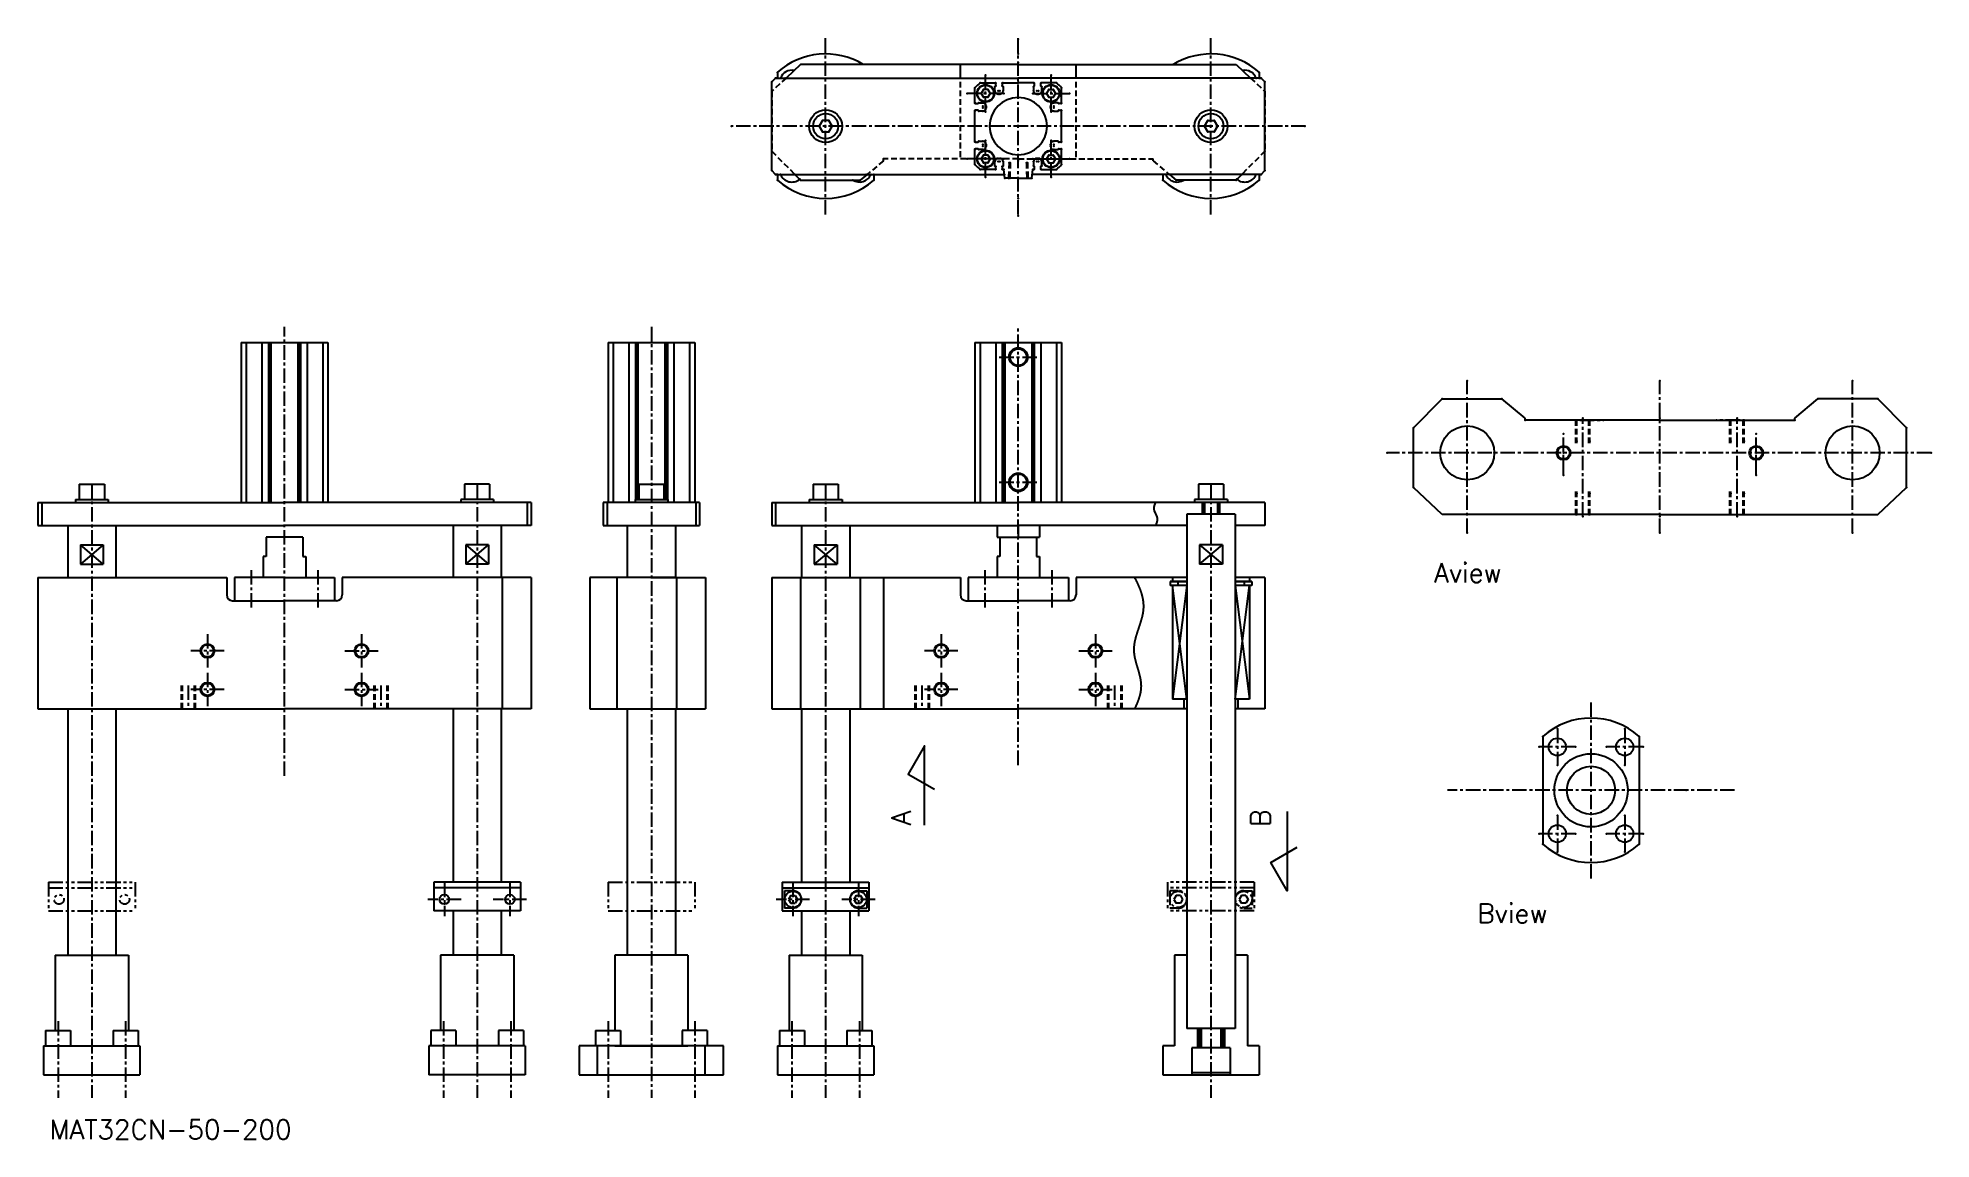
# Model space of a CAD drawing. Extents: x -509 to 474, y -330 to 241.
import ezdxf

# ---------------------------------------------------------------- set-up
doc = ezdxf.new("R2010")
doc.units = 0
for name, pattern in [('CENTER', [12, 7.5, -1.5, 1.5, -1.5]), ('DASHED', [4.5, 3, -1.5]), ('PHANTOM', [15, 7.5, -1.5, 1.5, -1.5, 1.5, -1.5])]:
    doc.linetypes.add(name, pattern=pattern)
doc.layers.get('0').update_dxf_attribs({"linetype": 'CONTINUOUS'})
doc.layers.add('CENTER', color=1, linetype='CENTER')
doc.styles.get("Standard").update_dxf_attribs({"font": 'txt.shx'})

msp = doc.modelspace()

# ---------------------------------------------------------------- texts
at = {"color": 7, "linetype": 'CONTINUOUS'}
for s, p in [('Aview', (215.73, -41.47)), ('Bview', (238.24, -218.22))]:
    msp.add_text(s, height=10, dxfattribs=at).set_placement(p)
for s, p in [('A', (-55.84, -167.52)), ('B', (130.72, -168.25))]:
    msp.add_text(s, height=10, rotation=90, dxfattribs=at).set_placement(p)
at = {"linetype": 'CONTINUOUS'}
msp.add_text('MAT32CN-50-200', height=10, dxfattribs=at).set_placement((-502.78, -330.43))

# ---------------------------------------------------------------- linework, layer by layer
at = {"color": 7, "linetype": 'CONTINUOUS'}
for p, q in [((-113, 227.33), (-120.5, 220.33)), ((0, 227.33), (-113, 227.33)), ((-30, 220.33), (-30, 227.33)), ((0, 227.33), (113, 227.33)), ((30, 220.33), (30, 227.33)), ((113, 227.33), (120.5, 220.33)), ((-128, 218.33), (-126, 220.33)), ((-128, 172.33), (-128, 218.33)), ((-126, 220.33), (0, 220.33)), ((-125, 223.28), (-125, 220.33)), ((-19.84, 217.83), (-11.9, 217.83)), ((-12.15, 215.83), (-11.7, 216.33)), ((-11.7, 216.33), (-11.7, 217.63)), ((-8.3, 217.63), (-8.3, 216.33)), ((-8.3, 216.33), (-7.85, 215.83)), ((-8.1, 217.83), (0, 217.83)), ((126, 220.33), (0, 220.33)), ((8.1, 217.83), (0, 217.83)), ((8.3, 216.33), (7.85, 215.83)), ((8.3, 217.63), (8.3, 216.33)), ((11.7, 216.33), (11.7, 217.63)), ((12.15, 215.83), (11.7, 216.33)), ((19.84, 217.83), (11.9, 217.83)), ((125, 223.28), (125, 220.33)), ((128, 218.33), (126, 220.33)), ((128, 172.33), (128, 218.33)), ((-22.5, 207.23), (-22.5, 215.17)), ((-22.3, 207.03), (-21, 207.03)), ((-21, 207.03), (-20.5, 207.48)), ((-20.5, 207.48), (-18.4, 207.48)), ((-18.15, 214.33), (-19.31, 212.33)), ((-19.31, 212.33), (-18.15, 210.33)), ((-15.85, 214.33), (-18.15, 214.33)), ((-15.85, 210.33), (-18.15, 210.33)), ((-15.85, 214.33), (-14.69, 212.33)), ((-14.69, 212.33), (-15.85, 210.33)), ((-12.15, 213.73), (-12.15, 215.83)), ((-9.55, 212.03), (-10.45, 212.03)), ((-7.85, 215.83), (-7.85, 213.73)), ((7.85, 215.83), (7.85, 213.73)), ((9.55, 212.03), (10.45, 212.03)), ((12.15, 213.73), (12.15, 215.83)), ((15.85, 214.33), (14.69, 212.33)), ((14.69, 212.33), (15.85, 210.33)), ((15.85, 214.33), (18.15, 214.33)), ((15.85, 210.33), (18.15, 210.33)), ((18.15, 214.33), (19.31, 212.33)), ((19.31, 212.33), (18.15, 210.33)), ((20.5, 207.48), (18.4, 207.48)), ((21, 207.03), (20.5, 207.48)), ((22.3, 207.03), (21, 207.03)), ((22.5, 207.23), (22.5, 215.17)), ((-101.71, 198.3), (-103.43, 195.33)), ((-98.29, 198.3), (-101.71, 198.3)), ((-96.57, 195.33), (-98.29, 198.3)), ((-22.5, 187.23), (-22.5, 203.43)), ((-21, 203.63), (-22.3, 203.63)), ((-20.5, 203.18), (-21, 203.63)), ((-18.4, 203.18), (-20.5, 203.18)), ((-16.7, 205.78), (-16.7, 204.88)), ((16.7, 205.78), (16.7, 204.88)), ((18.4, 203.18), (20.5, 203.18)), ((20.5, 203.18), (21, 203.63)), ((21, 203.63), (22.3, 203.63)), ((22.5, 187.23), (22.5, 203.43)), ((96.57, 195.33), (98.29, 198.3)), ((98.29, 198.3), (101.71, 198.3)), ((101.71, 198.3), (103.43, 195.33)), ((-103.43, 195.33), (-101.71, 192.36)), ((-101.71, 192.36), (-98.29, 192.36)), ((-98.29, 192.36), (-96.57, 195.33)), ((-22.3, 187.03), (-21, 187.03)), ((-21, 187.03), (-20.5, 187.48)), ((-20.5, 187.48), (-18.4, 187.48)), ((20.5, 187.48), (18.4, 187.48)), ((21, 187.03), (20.5, 187.48)), ((22.3, 187.03), (21, 187.03)), ((98.29, 192.36), (96.57, 195.33)), ((101.71, 192.36), (98.29, 192.36)), ((103.43, 195.33), (101.71, 192.36)), ((-22.5, 175.48), (-22.5, 183.43)), ((-21, 183.63), (-22.3, 183.63)), ((-20.5, 183.18), (-21, 183.63)), ((-18.4, 183.18), (-20.5, 183.18)), ((-18.15, 180.33), (-19.31, 178.33)), ((-19.31, 178.33), (-18.15, 176.33)), ((-15.85, 180.33), (-18.15, 180.33)), ((-16.7, 185.78), (-16.7, 184.88)), ((-15.85, 180.33), (-14.69, 178.33)), ((-14.69, 178.33), (-15.85, 176.33)), ((-12.15, 174.83), (-12.15, 176.93)), ((-10.45, 178.63), (-9.55, 178.63)), ((-7.85, 176.93), (-7.85, 174.83)), ((7.85, 176.93), (7.85, 174.83)), ((10.45, 178.63), (9.55, 178.63)), ((12.15, 174.83), (12.15, 176.93)), ((15.85, 180.33), (14.69, 178.33)), ((14.69, 178.33), (15.85, 176.33)), ((15.85, 180.33), (18.15, 180.33)), ((16.7, 185.78), (16.7, 184.88)), ((18.15, 180.33), (19.31, 178.33)), ((19.31, 178.33), (18.15, 176.33)), ((18.4, 183.18), (20.5, 183.18)), ((20.5, 183.18), (21, 183.63)), ((21, 183.63), (22.3, 183.63)), ((22.5, 175.48), (22.5, 183.43)), ((-126, 170.33), (-128, 172.33)), ((-126, 170.33), (-7.22, 170.33)), ((-125, 170.33), (-125, 167.38)), ((-116, 170.33), (-113, 167.33)), ((-113, 167.33), (-82, 167.33)), ((-78.4, 170.33), (-82, 167.33)), ((-75, 170.33), (-75, 167.38)), ((-11.9, 172.83), (-19.84, 172.83)), ((-15.85, 176.33), (-18.15, 176.33)), ((-11.7, 174.33), (-12.15, 174.83)), ((-11.7, 173.03), (-11.7, 174.33)), ((-7.85, 174.83), (-8.3, 174.33)), ((-8.3, 174.33), (-8.3, 173.03)), ((-7.5, 172.83), (-8.1, 172.83)), ((-7, 168.33), (-7.5, 172.83)), ((0, 168.33), (-7, 168.33)), ((0, 168.33), (7, 168.33)), ((7, 168.33), (7.5, 172.83)), ((126, 170.33), (7.22, 170.33)), ((7.5, 172.83), (8.1, 172.83)), ((7.85, 174.83), (8.3, 174.33)), ((8.3, 174.33), (8.3, 173.03)), ((11.7, 174.33), (12.15, 174.83)), ((11.7, 173.03), (11.7, 174.33)), ((11.9, 172.83), (19.84, 172.83)), ((15.85, 176.33), (18.15, 176.33)), ((75, 170.33), (75, 167.38)), ((78.4, 170.33), (82, 167.33)), ((113, 167.33), (82, 167.33)), ((116, 170.33), (113, 167.33)), ((125, 170.33), (125, 167.38)), ((126, 170.33), (128, 172.33)), ((-403.38, 83), (-403.38, 0)), ((-403.38, 83), (-380.88, 83)), ((-400.72, 83), (-400.72, 0)), ((-392.58, 83), (-392.58, 0)), ((-389.18, 83), (-389.18, 0)), ((-388.38, 83), (-388.38, 0)), ((-387.88, 83), (-387.88, 0)), ((-380.88, 83), (-358.38, 83)), ((-373.88, 83), (-373.88, 0)), ((-373.38, 83), (-373.38, 0)), ((-372.58, 83), (-372.58, 0)), ((-369.18, 83), (-369.18, 0)), ((-361.04, 83), (-361.04, 0)), ((-358.38, 83), (-358.38, 0)), ((-212.94, 83), (-212.94, 0)), ((-212.94, 83), (-190.44, 83)), ((-210.28, 83), (-210.28, 0)), ((-202.14, 83), (-202.14, 0)), ((-198.74, 83), (-198.74, 1.6)), ((-197.94, 83), (-197.94, 1.6)), ((-197.44, 83), (-197.44, 1.6)), ((-190.44, 83), (-167.94, 83)), ((-183.44, 83), (-183.44, 1.6)), ((-182.94, 83), (-182.94, 1.6)), ((-182.14, 83), (-182.14, 1.6)), ((-178.74, 83), (-178.74, 0)), ((-170.6, 83), (-170.6, 0)), ((-167.94, 83), (-167.94, 0)), ((-22.5, 83), (-22.5, 0)), ((-22.5, 83), (0, 83)), ((-19.84, 83), (-19.84, 0)), ((-11.7, 83), (-11.7, 0)), ((-8.3, 83), (-8.3, 0)), ((-7.5, 83), (-7.5, 0)), ((-7, 83), (-7, 0)), ((0, 83), (22.5, 83)), ((7, 83), (7, 0)), ((7.5, 83), (7.5, 0)), ((8.3, 83), (8.3, 0)), ((11.7, 83), (11.7, 0)), ((19.84, 83), (19.84, 0)), ((22.5, 83), (22.5, 0)), ((205.04, 38.76), (220.04, 53.76)), ((220.04, 53.76), (251.04, 53.76)), ((263.04, 43.76), (251.04, 53.76)), ((403.04, 43.76), (415.04, 53.76)), ((446.04, 53.76), (415.04, 53.76)), ((461.04, 38.76), (446.04, 53.76)), ((263.04, 42.76), (263.04, 43.76)), ((333.04, 42.76), (263.04, 42.76)), ((333.04, 42.76), (403.04, 42.76)), ((403.04, 42.76), (403.04, 43.76)), ((205.04, 7.76), (205.04, 38.76)), ((461.04, 7.76), (461.04, 38.76)), ((-508.88, 0), (-380.88, 0)), ((-508.88, 0), (-508.88, -12)), ((-506.88, 0), (-506.88, -12)), ((-489.38, 1.6), (-472.38, 1.6)), ((-489.38, 1.6), (-489.38, 0)), ((-487.38, 9.6), (-474.38, 9.6)), ((-487.38, 9.6), (-487.38, 1.6)), ((-474.38, 9.6), (-474.38, 1.6)), ((-472.38, 1.6), (-472.38, 0)), ((-252.88, 0), (-380.88, 0)), ((-272.38, 1.6), (-289.38, 1.6)), ((-289.38, 1.6), (-289.38, 0)), ((-274.38, 9.6), (-287.38, 9.6)), ((-287.38, 9.6), (-287.38, 1.6)), ((-274.38, 9.6), (-274.38, 1.6)), ((-272.38, 1.6), (-272.38, 0)), ((-254.88, 0), (-254.88, -12)), ((-252.88, 0), (-252.88, -12)), ((-165.44, 0), (-215.44, 0)), ((-215.44, 0), (-215.44, -12)), ((-213.44, 0), (-213.44, -12)), ((-198.94, 1.6), (-181.94, 1.6)), ((-198.94, 1.6), (-198.94, 0)), ((-196.94, 9.6), (-183.94, 9.6)), ((-196.94, 9.6), (-196.94, 1.6)), ((-183.94, 9.6), (-183.94, 1.6)), ((-181.94, 1.6), (-181.94, 0)), ((-167.44, 0), (-167.44, -12)), ((-165.44, 0), (-165.44, -12)), ((-128, 0), (0, 0)), ((-128, 0), (-128, -12)), ((-126, 0), (-126, -12)), ((-108.5, 1.6), (-91.5, 1.6)), ((-108.5, 1.6), (-108.5, 0)), ((-106.5, 9.6), (-93.5, 9.6)), ((-106.5, 9.6), (-106.5, 1.6)), ((-93.5, 9.6), (-93.5, 1.6)), ((-91.5, 1.6), (-91.5, 0)), ((128, 0), (0, 0)), ((108.5, 1.6), (91.5, 1.6)), ((91.5, 1.6), (91.5, 0)), ((106.5, 9.6), (93.5, 9.6)), ((93.5, 9.6), (93.5, 1.6)), ((95.5, 0), (95.5, -6)), ((96, 0), (96, -6)), ((96.63, 0), (96.63, -6)), ((103.38, 0), (103.38, -6)), ((104, 0), (104, -6)), ((104.5, 0), (104.5, -6)), ((106.5, 9.6), (106.5, 1.6)), ((108.5, 1.6), (108.5, 0)), ((128, 0), (128, -12)), ((220.04, -6.24), (205.04, 7.76)), ((446.04, -6.24), (461.04, 7.76)), ((112.5, -6), (87.5, -6)), ((87.5, -6), (87.5, -273)), ((112.5, -6), (112.5, -273)), ((333.04, -6.24), (220.04, -6.24)), ((333.04, -6.24), (446.04, -6.24)), ((-508.88, -12), (-493.38, -12)), ((-508.88, -12), (-380.88, -12)), ((-493.38, -12), (-493.38, -39)), ((-468.38, -12), (-468.38, -39)), ((-390.38, -18), (-390.38, -28)), ((-371.38, -18), (-390.38, -18)), ((-252.88, -12), (-380.88, -12)), ((-371.38, -18), (-371.38, -28)), ((-293.38, -12), (-293.38, -39)), ((-268.38, -12), (-268.38, -39)), ((-215.44, -12), (-165.44, -12)), ((-202.94, -12), (-202.94, -39)), ((-177.94, -12), (-177.94, -39)), ((-128, -12), (0, -12)), ((-112.5, -12), (-112.5, -39)), ((-87.5, -12), (-87.5, -39)), ((-11, -12), (-11, -18)), ((-11, -18), (11, -18)), ((-9.5, -18), (-9.5, -28)), ((87.5, -12), (0, -12)), ((0, -12), (0, -18)), ((9.5, -18), (9.5, -28)), ((11, -12), (11, -18)), ((128, -12), (112.5, -12)), ((-486.82, -22), (-474.94, -22)), ((-486.82, -22), (-486.82, -32)), ((-474.94, -22), (-486.82, -32)), ((-474.94, -32), (-486.82, -22)), ((-474.94, -22), (-474.94, -32)), ((-391.88, -28), (-391.88, -39)), ((-390.38, -28), (-391.88, -28)), ((-371.38, -28), (-369.88, -28)), ((-369.88, -28), (-369.88, -39)), ((-286.82, -22), (-286.82, -32)), ((-286.82, -32), (-274.94, -22)), ((-274.94, -22), (-286.82, -22)), ((-286.82, -22), (-274.94, -32)), ((-274.94, -22), (-274.94, -32)), ((-94.06, -32), (-105.94, -22)), ((-105.94, -22), (-105.94, -32)), ((-105.94, -22), (-94.06, -22)), ((-94.06, -22), (-105.94, -32)), ((-94.06, -22), (-94.06, -32)), ((-11, -28), (-11, -39)), ((-9.5, -28), (-11, -28)), ((9.5, -28), (11, -28)), ((11, -28), (11, -39)), ((105.94, -22), (94.06, -22)), ((94.06, -22), (94.06, -32)), ((94.06, -22), (105.94, -32)), ((94.06, -32), (105.94, -22)), ((105.94, -22), (105.94, -32)), ((-508.88, -39), (-493.38, -39)), ((-508.88, -39), (-410.88, -39)), ((-508.88, -39), (-508.88, -107)), ((-486.82, -32), (-474.94, -32)), ((-410.88, -39), (-410.88, -48)), ((-380.88, -39), (-406.88, -39)), ((-406.88, -39), (-406.88, -51)), ((-380.88, -39), (-354.88, -39)), ((-354.88, -39), (-354.88, -51)), ((-252.88, -39), (-350.88, -39)), ((-350.88, -39), (-350.88, -48)), ((-274.94, -32), (-286.82, -32)), ((-267.88, -39), (-267.88, -107)), ((-252.88, -39), (-252.88, -107)), ((-190.44, -39), (-222.44, -39)), ((-222.44, -39), (-222.44, -107)), ((-208.44, -39), (-208.44, -107)), ((-177.94, -39), (-202.94, -39)), ((-190.44, -39), (-162.44, -39)), ((-177.44, -39), (-177.44, -107)), ((-162.44, -39), (-162.44, -107)), ((-128, -39), (-30, -39)), ((-128, -39), (-128, -107)), ((-113, -39), (-113, -107)), ((-105.94, -32), (-94.06, -32)), ((-82, -39), (-82, -107)), ((-70, -39), (-70, -107)), ((-30, -39), (-30, -48)), ((-26, -39), (-26, -51)), ((0, -39), (-26, -39)), ((0, -39), (26, -39)), ((26, -39), (26, -51)), ((87.5, -39), (30, -39)), ((30, -39), (30, -48)), ((80, -39), (80, -41)), ((105.94, -32), (94.06, -32)), ((128, -39), (112.5, -39)), ((120, -39), (120, -41)), ((128, -39), (128, -107)), ((78.75, -41), (78.75, -43)), ((87.5, -41), (78.75, -41)), ((87.5, -41.25), (78.75, -41.25)), ((87.5, -43), (78.75, -43)), ((80, -43), (80, -102)), ((87.5, -102), (80, -43)), ((87.5, -43), (80, -102)), ((82.75, -41.25), (82.75, -43)), ((87.5, -43), (87.5, -102)), ((121.25, -41), (112.5, -41)), ((121.25, -41.25), (112.5, -41.25)), ((121.25, -43), (112.5, -43)), ((112.5, -43), (112.5, -102)), ((112.5, -102), (120, -43)), ((112.5, -43), (120, -102)), ((117.25, -41.25), (117.25, -43)), ((120, -43), (120, -102)), ((121.25, -41), (121.25, -43)), ((-407.88, -51), (-380.88, -51)), ((-353.88, -51), (-380.88, -51)), ((-27, -51), (0, -51)), ((27, -51), (0, -51)), ((-508.88, -107), (-493.38, -107)), ((-508.88, -107), (-380.88, -107)), ((-493.38, -107), (-493.38, -235)), ((-468.38, -107), (-468.38, -235)), ((-252.88, -107), (-380.88, -107)), ((-293.38, -107), (-293.38, -197)), ((-268.38, -107), (-268.38, -197)), ((-222.44, -107), (-162.44, -107)), ((-202.94, -107), (-202.94, -235)), ((-177.94, -107), (-177.94, -235)), ((-128, -107), (0, -107)), ((-112.5, -107), (-112.5, -197)), ((-87.5, -107), (-87.5, -197)), ((87.5, -107), (0, -107)), ((87.5, -102), (80, -102)), ((86, -102), (86, -107)), ((120, -102), (112.5, -102)), ((128, -107), (112.5, -107)), ((114, -102), (114, -107)), ((272.28, -121.43), (272.28, -177.33)), ((322.28, -121.43), (322.28, -177.33)), ((-258.38, -197), (-303.38, -197)), ((-303.38, -197), (-303.38, -212)), ((-258.38, -200), (-303.38, -200)), ((-258.38, -197), (-258.38, -212)), ((-122.5, -197), (-77.5, -197)), ((-122.5, -197), (-122.5, -212)), ((-122.5, -200), (-77.5, -200)), ((-117, -201.5), (-121.38, -201.5)), ((-121.38, -201.5), (-121.38, -210.5)), ((-118.15, -204), (-119.31, -206)), ((-119.31, -206), (-118.15, -208)), ((-118.15, -204), (-115.85, -204)), ((-115.85, -204), (-114.69, -206)), ((-114.69, -206), (-115.85, -208)), ((-84.15, -204), (-85.31, -206)), ((-85.31, -206), (-84.15, -208)), ((-84.15, -204), (-81.85, -204)), ((-83, -201.5), (-78.62, -201.5)), ((-81.85, -204), (-80.69, -206)), ((-80.69, -206), (-81.85, -208)), ((-78.62, -201.5), (-78.62, -210.5)), ((-77.5, -197), (-77.5, -212)), ((-258.38, -212), (-303.38, -212)), ((-293.38, -212), (-293.38, -235)), ((-268.38, -212), (-268.38, -235)), ((-122.5, -212), (-77.5, -212)), ((-117, -210.5), (-121.38, -210.5)), ((-118.15, -208), (-115.85, -208)), ((-112.5, -212), (-112.5, -235)), ((-87.5, -212), (-87.5, -235)), ((-84.15, -208), (-81.85, -208)), ((-83, -210.5), (-78.62, -210.5)), ((-499.88, -235), (-480.88, -235)), ((-499.88, -235), (-499.88, -274)), ((-480.88, -235), (-461.88, -235)), ((-461.88, -235), (-461.88, -274)), ((-299.88, -235), (-299.88, -274)), ((-280.88, -235), (-299.88, -235)), ((-261.88, -235), (-280.88, -235)), ((-261.88, -235), (-261.88, -274)), ((-209.44, -235), (-209.44, -274)), ((-171.44, -235), (-209.44, -235)), ((-171.44, -235), (-171.44, -274)), ((-119, -235), (-100, -235)), ((-119, -235), (-119, -274)), ((-100, -235), (-81, -235)), ((-81, -235), (-81, -274)), ((81, -235), (81, -282)), ((87.5, -235), (81, -235)), ((119, -235), (112.5, -235)), ((119, -235), (119, -282)), ((-504.88, -274), (-491.88, -274)), ((-504.88, -274), (-504.88, -282)), ((-491.88, -274), (-491.88, -282)), ((-469.88, -274), (-456.88, -274)), ((-469.88, -274), (-469.88, -282)), ((-456.88, -274), (-456.88, -282)), ((-291.88, -274), (-304.88, -274)), ((-304.88, -274), (-304.88, -282)), ((-291.88, -274), (-291.88, -282)), ((-256.88, -274), (-269.88, -274)), ((-269.88, -274), (-269.88, -282)), ((-256.88, -274), (-256.88, -282)), ((-219.44, -274), (-206.44, -274)), ((-219.44, -274), (-219.44, -282)), ((-206.44, -274), (-206.44, -282)), ((-161.44, -274), (-174.44, -274)), ((-174.44, -274), (-174.44, -282)), ((-161.44, -274), (-161.44, -282)), ((-124, -274), (-111, -274)), ((-124, -274), (-124, -282)), ((-111, -274), (-111, -282)), ((-89, -274), (-76, -274)), ((-89, -274), (-89, -282)), ((-76, -274), (-76, -282)), ((112.5, -273), (87.5, -273)), ((93, -273), (93, -283)), ((94, -273), (94, -283)), ((94.88, -273), (94.88, -283)), ((105.13, -273), (105.13, -283)), ((106, -273), (106, -283)), ((107, -273), (107, -283)), ((-505.88, -282), (-505.88, -297)), ((-505.88, -282), (-480.88, -282)), ((-480.88, -282), (-455.88, -282)), ((-455.88, -282), (-455.88, -297)), ((-305.88, -282), (-305.88, -297)), ((-280.88, -282), (-305.88, -282)), ((-255.88, -282), (-280.88, -282)), ((-255.88, -282), (-255.88, -297)), ((-190.44, -282), (-227.94, -282)), ((-227.94, -282), (-227.94, -297)), ((-218.39, -297), (-218.39, -282)), ((-209.44, -282), (-171.44, -282)), ((-152.94, -282), (-190.44, -282)), ((-162.49, -297), (-162.49, -282)), ((-152.94, -297), (-152.94, -282)), ((-125, -282), (-125, -297)), ((-125, -282), (-100, -282)), ((-100, -282), (-75, -282)), ((-75, -282), (-75, -297)), ((75, -282), (75, -297)), ((81, -282), (75, -282)), ((110, -283), (90, -283)), ((90, -283), (90, -297)), ((110, -283), (110, -297)), ((125, -282), (119, -282)), ((125, -282), (125, -297)), ((-505.88, -297), (-455.88, -297)), ((-255.88, -297), (-305.88, -297)), ((-227.94, -297), (-152.94, -297)), ((-125, -297), (-75, -297)), ((75, -297), (125, -297)), ((110, -296), (90, -296))]:
    msp.add_line(p, q, dxfattribs=at)
at = {"color": 3, "linetype": 'DASHED'}
for p, q in [((-120.5, 220.33), (-128, 213.33)), ((-30, 179.33), (-30, 220.33)), ((30, 179.33), (30, 220.33)), ((120.5, 220.33), (128, 213.33)), ((-128, 213.33), (-128, 182.33)), ((128, 213.33), (128, 182.33)), ((-128, 182.33), (-116, 170.33)), ((-70, 177.33), (-78.4, 170.33)), ((0, 178.33), (-70, 178.33)), ((-70, 177.33), (-70, 178.33)), ((0, 178.33), (70, 178.33)), ((70, 177.33), (70, 178.33)), ((70, 177.33), (78.4, 170.33)), ((128, 182.33), (116, 170.33)), ((-4.75, 176.32), (-5.03, 168.34)), ((-4.17, 176.32), (-4.45, 168.32)), ((4.17, 176.32), (4.45, 168.32)), ((4.75, 176.32), (5.03, 168.34)), ((289.39, 30.76), (289.39, 42.76)), ((289.89, 30.76), (289.89, 42.76)), ((296.19, 30.76), (296.19, 42.76)), ((296.69, 30.76), (296.69, 42.76)), ((369.39, 30.76), (369.39, 42.76)), ((369.89, 30.76), (369.89, 42.76)), ((376.19, 30.76), (376.19, 42.76)), ((376.69, 30.76), (376.69, 42.76)), ((289.39, -6.24), (289.39, 5.76)), ((289.89, -6.24), (289.89, 5.76)), ((296.19, -6.24), (296.19, 5.76)), ((296.69, -6.24), (296.69, 5.76)), ((369.39, -6.24), (369.39, 5.76)), ((369.89, -6.24), (369.89, 5.76)), ((376.19, -6.24), (376.19, 5.76)), ((376.69, -6.24), (376.69, 5.76)), ((-434.53, -95), (-434.53, -107)), ((-434.03, -95), (-434.03, -107)), ((-427.73, -95), (-427.73, -107)), ((-427.23, -95), (-427.23, -107)), ((-334.53, -95), (-334.53, -107)), ((-334.03, -95), (-334.03, -107)), ((-327.73, -95), (-327.73, -107)), ((-327.23, -95), (-327.23, -107)), ((-53.65, -95), (-53.65, -107)), ((-53.15, -95), (-53.15, -107)), ((-46.85, -95), (-46.85, -107)), ((-46.35, -95), (-46.35, -107)), ((46.35, -95), (46.35, -107)), ((46.85, -95), (46.85, -107)), ((53.15, -95), (53.15, -107)), ((53.65, -95), (53.65, -107))]:
    msp.add_line(p, q, dxfattribs=at)
at = {"color": 3, "linetype": 'PHANTOM'}
for p, q in [((-503.38, -197), (-458.38, -197)), ((-503.38, -197), (-503.38, -212)), ((-503.38, -200), (-458.38, -200)), ((-458.38, -197), (-458.38, -212)), ((-212.94, -197), (-167.94, -197)), ((-212.94, -197), (-212.94, -212)), ((-167.94, -197), (-167.94, -212)), ((122.5, -197), (77.5, -197)), ((77.5, -197), (77.5, -212)), ((122.5, -200), (77.5, -200)), ((78.62, -201.5), (78.62, -210.5)), ((83, -201.5), (78.62, -201.5)), ((81.85, -204), (80.69, -206)), ((80.69, -206), (81.85, -208)), ((84.15, -204), (81.85, -204)), ((84.15, -204), (85.31, -206)), ((85.31, -206), (84.15, -208)), ((115.85, -204), (114.69, -206)), ((114.69, -206), (115.85, -208)), ((118.15, -204), (115.85, -204)), ((117, -201.5), (121.38, -201.5)), ((118.15, -204), (119.31, -206)), ((119.31, -206), (118.15, -208)), ((121.38, -201.5), (121.38, -210.5)), ((122.5, -197), (122.5, -212)), ((-503.38, -212), (-458.38, -212)), ((-212.94, -212), (-167.94, -212)), ((122.5, -212), (77.5, -212)), ((83, -210.5), (78.62, -210.5)), ((84.15, -208), (81.85, -208)), ((118.15, -208), (115.85, -208)), ((117, -210.5), (121.38, -210.5))]:
    msp.add_line(p, q, dxfattribs=at)
at = {"color": 7, "linetype": 'CONTINUOUS'}
for points in [[(-48.76, -167.46), (-48.76, -126.29), (-57.22, -140.94), (-43.56, -148.83)], [(139.55, -160.31), (139.55, -201.48), (131.09, -186.83), (144.75, -178.94)]]:
    msp.add_lwpolyline(points, dxfattribs=at)
at = {"color": 7}
for points in [[(71.27, 0, 0), (71.25, -0.03, 0), (71.24, -0.05, 0), (71.22, -0.08, 0), (71.21, -0.11, 0), (71.19, -0.13, 0), (71.18, -0.16, 0), (71.17, -0.19, 0), (71.15, -0.21, 0), (71.14, -0.24, 0), (71.12, -0.27, 0), (71.11, -0.29, 0), (71.09, -0.32, 0), (71.08, -0.35, 0), (71.07, -0.38, 0), (71.05, -0.4, 0), (71.04, -0.43, 0), (71.03, -0.46, 0), (71.01, -0.48, 0), (71, -0.51, 0), (70.99, -0.54, 0), (70.97, -0.57, 0), (70.96, -0.59, 0), (70.95, -0.62, 0), (70.93, -0.65, 0), (70.92, -0.68, 0), (70.91, -0.7, 0), (70.9, -0.73, 0), (70.88, -0.76, 0), (70.87, -0.79, 0), (70.86, -0.81, 0), (70.85, -0.84, 0), (70.83, -0.87, 0), (70.82, -0.9, 0), (70.81, -0.93, 0), (70.8, -0.95, 0), (70.79, -0.98, 0), (70.77, -1.01, 0), (70.76, -1.04, 0), (70.75, -1.07, 0), (70.74, -1.09, 0), (70.73, -1.12, 0), (70.72, -1.15, 0), (70.7, -1.18, 0), (70.69, -1.21, 0), (70.68, -1.23, 0), (70.67, -1.26, 0), (70.66, -1.29, 0), (70.65, -1.32, 0), (70.64, -1.35, 0), (70.63, -1.38, 0), (70.62, -1.41, 0), (70.61, -1.43, 0), (70.6, -1.46, 0), (70.59, -1.49, 0), (70.58, -1.52, 0), (70.57, -1.55, 0), (70.56, -1.58, 0), (70.55, -1.61, 0), (70.54, -1.64, 0), (70.53, -1.67, 0), (70.52, -1.69, 0), (70.52, -1.72, 0), (70.51, -1.75, 0), (70.5, -1.78, 0), (70.49, -1.81, 0), (70.48, -1.84, 0), (70.47, -1.87, 0), (70.47, -1.9, 0), (70.46, -1.93, 0), (70.45, -1.96, 0), (70.44, -1.99, 0), (70.44, -2.02, 0), (70.43, -2.05, 0), (70.42, -2.08, 0), (70.42, -2.11, 0), (70.41, -2.14, 0), (70.41, -2.17, 0), (70.4, -2.2, 0), (70.39, -2.23, 0), (70.39, -2.26, 0), (70.38, -2.29, 0), (70.38, -2.32, 0), (70.37, -2.35, 0), (70.37, -2.38, 0), (70.36, -2.41, 0), (70.36, -2.44, 0), (70.36, -2.47, 0), (70.35, -2.5, 0), (70.35, -2.53, 0), (70.35, -2.56, 0), (70.34, -2.59, 0), (70.34, -2.62, 0), (70.34, -2.65, 0), (70.34, -2.68, 0), (70.33, -2.71, 0), (70.33, -2.74, 0), (70.33, -2.77, 0), (70.33, -2.8, 0), (70.33, -2.83, 0), (70.33, -2.86, 0), (70.33, -2.89, 0), (70.33, -2.92, 0), (70.33, -2.95, 0), (70.33, -2.98, 0), (70.33, -3.01, 0), (70.33, -3.05, 0), (70.33, -3.08, 0), (70.33, -3.11, 0), (70.33, -3.14, 0), (70.33, -3.17, 0), (70.33, -3.2, 0), (70.33, -3.23, 0), (70.34, -3.26, 0), (70.34, -3.29, 0), (70.34, -3.32, 0), (70.34, -3.35, 0), (70.35, -3.38, 0), (70.35, -3.41, 0), (70.35, -3.44, 0), (70.36, -3.47, 0), (70.36, -3.5, 0), (70.37, -3.53, 0), (70.37, -3.56, 0), (70.38, -3.59, 0), (70.38, -3.62, 0), (70.39, -3.65, 0), (70.39, -3.68, 0), (70.4, -3.71, 0), (70.41, -3.74, 0), (70.41, -3.77, 0), (70.42, -3.8, 0), (70.43, -3.83, 0), (70.43, -3.86, 0), (70.44, -3.89, 0), (70.45, -3.92, 0), (70.46, -3.95, 0), (70.46, -3.98, 0), (70.47, -4, 0), (70.48, -4.03, 0), (70.49, -4.06, 0), (70.5, -4.09, 0), (70.51, -4.12, 0), (70.52, -4.15, 0), (70.52, -4.18, 0), (70.53, -4.21, 0), (70.54, -4.24, 0), (70.55, -4.27, 0), (70.56, -4.29, 0), (70.57, -4.32, 0), (70.58, -4.35, 0), (70.59, -4.38, 0), (70.6, -4.41, 0), (70.62, -4.44, 0), (70.63, -4.47, 0), (70.64, -4.49, 0), (70.65, -4.52, 0), (70.66, -4.55, 0), (70.67, -4.58, 0), (70.68, -4.61, 0), (70.69, -4.64, 0), (70.71, -4.66, 0), (70.72, -4.69, 0), (70.73, -4.72, 0), (70.74, -4.75, 0), (70.75, -4.78, 0), (70.76, -4.8, 0), (70.78, -4.83, 0), (70.79, -4.86, 0), (70.8, -4.89, 0), (70.81, -4.92, 0), (70.83, -4.94, 0), (70.84, -4.97, 0), (70.85, -5, 0), (70.86, -5.03, 0), (70.87, -5.05, 0), (70.89, -5.08, 0), (70.9, -5.11, 0), (70.91, -5.14, 0), (70.93, -5.17, 0), (70.94, -5.19, 0), (70.95, -5.22, 0), (70.96, -5.25, 0), (70.98, -5.28, 0), (70.99, -5.3, 0), (71, -5.33, 0), (71.02, -5.36, 0), (71.03, -5.38, 0), (71.04, -5.41, 0), (71.05, -5.44, 0), (71.07, -5.47, 0), (71.08, -5.49, 0), (71.09, -5.52, 0), (71.11, -5.55, 0), (71.12, -5.58, 0), (71.13, -5.6, 0), (71.15, -5.63, 0), (71.16, -5.66, 0), (71.17, -5.69, 0), (71.19, -5.71, 0), (71.2, -5.74, 0), (71.21, -5.77, 0), (71.23, -5.79, 0), (71.24, -5.82, 0), (71.25, -5.85, 0), (71.27, -5.88, 0), (71.28, -5.9, 0), (71.29, -5.93, 0), (71.31, -5.96, 0), (71.32, -5.99, 0), (71.33, -6.01, 0), (71.34, -6.04, 0), (71.36, -6.07, 0), (71.37, -6.1, 0), (71.38, -6.12, 0), (71.4, -6.15, 0), (71.41, -6.18, 0), (71.42, -6.21, 0), (71.44, -6.23, 0), (71.45, -6.26, 0), (71.46, -6.29, 0), (71.47, -6.32, 0), (71.49, -6.34, 0), (71.5, -6.37, 0), (71.51, -6.4, 0), (71.52, -6.43, 0), (71.54, -6.45, 0), (71.55, -6.48, 0), (71.56, -6.51, 0), (71.57, -6.54, 0), (71.59, -6.56, 0), (71.6, -6.59, 0), (71.61, -6.62, 0), (71.62, -6.65, 0), (71.63, -6.68, 0), (71.65, -6.7, 0), (71.66, -6.73, 0), (71.67, -6.76, 0), (71.68, -6.79, 0), (71.69, -6.82, 0), (71.7, -6.85, 0), (71.71, -6.87, 0), (71.72, -6.9, 0), (71.73, -6.93, 0), (71.75, -6.96, 0), (71.76, -6.99, 0), (71.77, -7.02, 0), (71.78, -7.04, 0), (71.79, -7.07, 0), (71.8, -7.1, 0), (71.81, -7.13, 0), (71.82, -7.16, 0), (71.83, -7.19, 0), (71.83, -7.22, 0), (71.84, -7.25, 0), (71.85, -7.28, 0), (71.86, -7.3, 0), (71.87, -7.33, 0), (71.88, -7.36, 0), (71.89, -7.39, 0), (71.9, -7.42, 0), (71.9, -7.45, 0), (71.91, -7.48, 0), (71.92, -7.51, 0), (71.93, -7.54, 0), (71.93, -7.57, 0), (71.94, -7.6, 0), (71.95, -7.63, 0), (71.95, -7.66, 0), (71.96, -7.69, 0), (71.97, -7.72, 0), (71.97, -7.75, 0), (71.98, -7.78, 0), (71.99, -7.81, 0), (71.99, -7.84, 0), (72, -7.87, 0), (72, -7.9, 0), (72.01, -7.93, 0), (72.01, -7.96, 0), (72.02, -7.99, 0), (72.02, -8.02, 0), (72.03, -8.05, 0), (72.03, -8.08, 0), (72.04, -8.11, 0), (72.04, -8.14, 0), (72.04, -8.17, 0), (72.05, -8.2, 0), (72.05, -8.23, 0), (72.05, -8.26, 0), (72.05, -8.29, 0), (72.06, -8.32, 0), (72.06, -8.35, 0), (72.06, -8.38, 0), (72.06, -8.41, 0), (72.06, -8.44, 0), (72.07, -8.47, 0), (72.07, -8.5, 0), (72.07, -8.53, 0), (72.07, -8.56, 0), (72.07, -8.59, 0), (72.07, -8.62, 0), (72.07, -8.65, 0), (72.07, -8.68, 0), (72.07, -8.71, 0), (72.07, -8.74, 0), (72.07, -8.77, 0), (72.07, -8.8, 0), (72.07, -8.83, 0), (72.07, -8.87, 0), (72.06, -8.9, 0), (72.06, -8.93, 0), (72.06, -8.96, 0), (72.06, -8.99, 0), (72.06, -9.02, 0), (72.06, -9.05, 0), (72.05, -9.08, 0), (72.05, -9.11, 0), (72.05, -9.14, 0), (72.05, -9.17, 0), (72.04, -9.2, 0), (72.04, -9.23, 0), (72.04, -9.26, 0), (72.03, -9.29, 0), (72.03, -9.32, 0), (72.03, -9.35, 0), (72.02, -9.38, 0), (72.02, -9.41, 0), (72.01, -9.44, 0), (72.01, -9.47, 0), (72, -9.5, 0), (72, -9.53, 0), (72, -9.56, 0), (71.99, -9.59, 0), (71.99, -9.62, 0), (71.98, -9.65, 0), (71.98, -9.68, 0), (71.97, -9.71, 0), (71.96, -9.74, 0), (71.96, -9.77, 0), (71.95, -9.8, 0), (71.95, -9.83, 0), (71.94, -9.86, 0), (71.94, -9.89, 0), (71.93, -9.92, 0), (71.92, -9.95, 0), (71.92, -9.98, 0), (71.91, -10.01, 0), (71.9, -10.04, 0), (71.9, -10.07, 0), (71.89, -10.1, 0), (71.88, -10.13, 0), (71.88, -10.16, 0), (71.87, -10.19, 0), (71.86, -10.22, 0), (71.86, -10.25, 0), (71.85, -10.28, 0), (71.84, -10.3, 0), (71.83, -10.33, 0), (71.83, -10.36, 0), (71.82, -10.39, 0), (71.81, -10.42, 0), (71.8, -10.45, 0), (71.79, -10.48, 0), (71.79, -10.51, 0), (71.78, -10.54, 0), (71.77, -10.57, 0), (71.76, -10.6, 0), (71.75, -10.63, 0), (71.74, -10.66, 0), (71.74, -10.69, 0), (71.73, -10.71, 0), (71.72, -10.74, 0), (71.71, -10.77, 0), (71.7, -10.8, 0), (71.69, -10.83, 0), (71.68, -10.86, 0), (71.67, -10.89, 0), (71.66, -10.92, 0), (71.65, -10.95, 0), (71.64, -10.97, 0), (71.64, -11, 0), (71.63, -11.03, 0), (71.62, -11.06, 0), (71.61, -11.09, 0), (71.6, -11.12, 0), (71.59, -11.15, 0), (71.58, -11.18, 0), (71.57, -11.21, 0), (71.56, -11.23, 0), (71.55, -11.26, 0), (71.54, -11.29, 0), (71.53, -11.32, 0), (71.52, -11.35, 0), (71.51, -11.38, 0), (71.5, -11.41, 0), (71.49, -11.43, 0), (71.47, -11.46, 0), (71.46, -11.49, 0), (71.45, -11.52, 0), (71.44, -11.55, 0), (71.43, -11.58, 0), (71.42, -11.6, 0), (71.41, -11.63, 0), (71.4, -11.66, 0), (71.39, -11.69, 0), (71.38, -11.72, 0), (71.37, -11.75, 0), (71.36, -11.77, 0), (71.35, -11.8, 0), (71.33, -11.83, 0), (71.32, -11.86, 0), (71.31, -11.89, 0), (71.3, -11.92, 0), (71.29, -11.94, 0), (71.28, -11.97, 0), (71.27, -12, 0)], [(60.36, -39, 0), (60.43, -39.13, 0), (60.5, -39.26, 0), (60.56, -39.39, 0), (60.63, -39.52, 0), (60.7, -39.65, 0), (60.76, -39.78, 0), (60.83, -39.91, 0), (60.9, -40.05, 0), (60.96, -40.18, 0), (61.03, -40.31, 0), (61.09, -40.44, 0), (61.16, -40.57, 0), (61.22, -40.7, 0), (61.29, -40.84, 0), (61.35, -40.97, 0), (61.42, -41.1, 0), (61.48, -41.23, 0), (61.55, -41.36, 0), (61.61, -41.5, 0), (61.67, -41.63, 0), (61.73, -41.76, 0), (61.8, -41.9, 0), (61.86, -42.03, 0), (61.92, -42.16, 0), (61.98, -42.3, 0), (62.04, -42.43, 0), (62.1, -42.56, 0), (62.16, -42.7, 0), (62.22, -42.83, 0), (62.28, -42.97, 0), (62.34, -43.1, 0), (62.4, -43.24, 0), (62.45, -43.37, 0), (62.51, -43.51, 0), (62.57, -43.64, 0), (62.63, -43.78, 0), (62.68, -43.92, 0), (62.74, -44.05, 0), (62.79, -44.19, 0), (62.85, -44.32, 0), (62.9, -44.46, 0), (62.96, -44.6, 0), (63.01, -44.73, 0), (63.06, -44.87, 0), (63.12, -45.01, 0), (63.17, -45.15, 0), (63.22, -45.28, 0), (63.27, -45.42, 0), (63.32, -45.56, 0), (63.37, -45.7, 0), (63.42, -45.84, 0), (63.47, -45.98, 0), (63.52, -46.12, 0), (63.57, -46.26, 0), (63.61, -46.39, 0), (63.66, -46.53, 0), (63.71, -46.67, 0), (63.75, -46.81, 0), (63.8, -46.95, 0), (63.84, -47.09, 0), (63.88, -47.24, 0), (63.93, -47.38, 0), (63.97, -47.52, 0), (64.01, -47.66, 0), (64.05, -47.8, 0), (64.09, -47.94, 0), (64.13, -48.08, 0), (64.16, -48.23, 0), (64.2, -48.37, 0), (64.24, -48.51, 0), (64.27, -48.65, 0), (64.31, -48.8, 0), (64.34, -48.94, 0), (64.37, -49.08, 0), (64.41, -49.23, 0), (64.44, -49.37, 0), (64.47, -49.52, 0), (64.5, -49.66, 0), (64.53, -49.8, 0), (64.55, -49.95, 0), (64.58, -50.09, 0), (64.6, -50.24, 0), (64.63, -50.38, 0), (64.65, -50.53, 0), (64.68, -50.68, 0), (64.7, -50.82, 0), (64.72, -50.97, 0), (64.74, -51.11, 0), (64.76, -51.26, 0), (64.77, -51.41, 0), (64.79, -51.55, 0), (64.81, -51.7, 0), (64.82, -51.85, 0), (64.84, -51.99, 0), (64.85, -52.14, 0), (64.86, -52.29, 0), (64.87, -52.44, 0), (64.88, -52.58, 0), (64.89, -52.73, 0), (64.9, -52.88, 0), (64.9, -53.02, 0), (64.91, -53.17, 0), (64.91, -53.32, 0), (64.92, -53.47, 0), (64.92, -53.61, 0), (64.92, -53.76, 0), (64.92, -53.91, 0), (64.92, -54.06, 0), (64.92, -54.2, 0), (64.92, -54.35, 0), (64.91, -54.5, 0), (64.91, -54.65, 0), (64.9, -54.79, 0), (64.89, -54.94, 0), (64.89, -55.09, 0), (64.88, -55.23, 0), (64.87, -55.38, 0), (64.85, -55.53, 0), (64.84, -55.67, 0), (64.83, -55.82, 0), (64.81, -55.97, 0), (64.8, -56.11, 0), (64.78, -56.26, 0), (64.76, -56.4, 0), (64.74, -56.55, 0), (64.72, -56.69, 0), (64.7, -56.84, 0), (64.68, -56.99, 0), (64.65, -57.13, 0), (64.63, -57.28, 0), (64.61, -57.42, 0), (64.58, -57.56, 0), (64.55, -57.71, 0), (64.52, -57.85, 0), (64.5, -58, 0), (64.47, -58.14, 0), (64.44, -58.29, 0), (64.41, -58.43, 0), (64.37, -58.57, 0), (64.34, -58.72, 0), (64.31, -58.86, 0), (64.28, -59, 0), (64.24, -59.15, 0), (64.21, -59.29, 0), (64.17, -59.43, 0), (64.13, -59.58, 0), (64.1, -59.72, 0), (64.06, -59.86, 0), (64.02, -60, 0), (63.98, -60.15, 0), (63.95, -60.29, 0), (63.91, -60.43, 0), (63.87, -60.57, 0), (63.83, -60.71, 0), (63.79, -60.86, 0), (63.74, -61, 0), (63.7, -61.14, 0), (63.66, -61.28, 0), (63.62, -61.42, 0), (63.58, -61.56, 0), (63.53, -61.7, 0), (63.49, -61.84, 0), (63.45, -61.98, 0), (63.4, -62.13, 0), (63.36, -62.27, 0), (63.32, -62.41, 0), (63.27, -62.55, 0), (63.23, -62.69, 0), (63.18, -62.83, 0), (63.14, -62.97, 0), (63.09, -63.11, 0), (63.05, -63.25, 0), (63, -63.39, 0), (62.96, -63.53, 0), (62.91, -63.66, 0), (62.87, -63.8, 0), (62.82, -63.94, 0), (62.78, -64.08, 0), (62.73, -64.22, 0), (62.68, -64.36, 0), (62.64, -64.5, 0), (62.59, -64.64, 0), (62.54, -64.78, 0), (62.5, -64.92, 0), (62.45, -65.06, 0), (62.41, -65.2, 0), (62.36, -65.34, 0), (62.31, -65.48, 0), (62.27, -65.62, 0), (62.22, -65.76, 0), (62.17, -65.9, 0), (62.13, -66.03, 0), (62.08, -66.17, 0), (62.03, -66.31, 0), (61.99, -66.45, 0), (61.94, -66.59, 0), (61.9, -66.73, 0), (61.85, -66.87, 0), (61.8, -67.01, 0), (61.76, -67.15, 0), (61.71, -67.29, 0), (61.67, -67.43, 0), (61.62, -67.57, 0), (61.58, -67.71, 0), (61.53, -67.85, 0), (61.49, -67.99, 0), (61.45, -68.13, 0), (61.4, -68.27, 0), (61.36, -68.41, 0), (61.31, -68.55, 0), (61.27, -68.69, 0), (61.23, -68.83, 0), (61.19, -68.98, 0), (61.15, -69.12, 0), (61.1, -69.26, 0), (61.06, -69.4, 0), (61.02, -69.54, 0), (60.98, -69.68, 0), (60.94, -69.82, 0), (60.9, -69.97, 0), (60.87, -70.11, 0), (60.83, -70.25, 0), (60.79, -70.39, 0), (60.75, -70.53, 0), (60.72, -70.68, 0), (60.68, -70.82, 0), (60.65, -70.96, 0), (60.61, -71.11, 0), (60.58, -71.25, 0), (60.55, -71.39, 0), (60.51, -71.54, 0), (60.48, -71.68, 0), (60.45, -71.82, 0), (60.42, -71.97, 0), (60.39, -72.11, 0), (60.37, -72.26, 0), (60.34, -72.4, 0), (60.31, -72.54, 0), (60.29, -72.69, 0), (60.26, -72.83, 0), (60.24, -72.98, 0), (60.22, -73.13, 0), (60.2, -73.27, 0), (60.18, -73.42, 0), (60.16, -73.56, 0), (60.14, -73.71, 0), (60.12, -73.86, 0), (60.1, -74, 0), (60.09, -74.15, 0), (60.07, -74.3, 0), (60.06, -74.44, 0), (60.04, -74.59, 0), (60.03, -74.74, 0), (60.02, -74.89, 0), (60.01, -75.03, 0), (60, -75.18, 0), (59.99, -75.33, 0), (59.99, -75.47, 0), (59.98, -75.62, 0), (59.98, -75.77, 0), (59.97, -75.92, 0), (59.97, -76.06, 0), (59.97, -76.21, 0), (59.97, -76.36, 0), (59.97, -76.51, 0), (59.97, -76.65, 0), (59.97, -76.8, 0), (59.98, -76.95, 0), (59.98, -77.1, 0), (59.99, -77.24, 0), (59.99, -77.39, 0), (60, -77.54, 0), (60.01, -77.68, 0), (60.02, -77.83, 0), (60.03, -77.98, 0), (60.04, -78.12, 0), (60.06, -78.27, 0), (60.07, -78.42, 0), (60.09, -78.56, 0), (60.1, -78.71, 0), (60.12, -78.86, 0), (60.14, -79, 0), (60.16, -79.15, 0), (60.18, -79.29, 0), (60.2, -79.44, 0), (60.23, -79.58, 0), (60.25, -79.73, 0), (60.28, -79.87, 0), (60.3, -80.02, 0), (60.33, -80.16, 0), (60.36, -80.3, 0), (60.39, -80.45, 0), (60.42, -80.59, 0), (60.45, -80.74, 0), (60.48, -80.88, 0), (60.51, -81.02, 0), (60.54, -81.17, 0), (60.58, -81.31, 0), (60.61, -81.45, 0), (60.64, -81.6, 0), (60.68, -81.74, 0), (60.71, -81.88, 0), (60.75, -82.03, 0), (60.79, -82.17, 0), (60.82, -82.31, 0), (60.86, -82.45, 0), (60.9, -82.6, 0), (60.94, -82.74, 0), (60.98, -82.88, 0), (61.02, -83.02, 0), (61.06, -83.16, 0), (61.1, -83.31, 0), (61.14, -83.45, 0), (61.18, -83.59, 0), (61.22, -83.73, 0), (61.26, -83.87, 0), (61.3, -84.01, 0), (61.34, -84.15, 0), (61.39, -84.3, 0), (61.43, -84.44, 0), (61.47, -84.58, 0), (61.51, -84.72, 0), (61.55, -84.86, 0), (61.6, -85, 0), (61.64, -85.14, 0), (61.68, -85.28, 0), (61.72, -85.42, 0), (61.77, -85.56, 0), (61.81, -85.7, 0), (61.85, -85.84, 0), (61.89, -85.98, 0), (61.93, -86.13, 0), (61.98, -86.27, 0), (62.02, -86.41, 0), (62.06, -86.55, 0), (62.1, -86.69, 0), (62.14, -86.83, 0), (62.18, -86.97, 0), (62.23, -87.11, 0), (62.27, -87.25, 0), (62.31, -87.39, 0), (62.35, -87.53, 0), (62.39, -87.68, 0), (62.43, -87.82, 0), (62.47, -87.96, 0), (62.51, -88.1, 0), (62.55, -88.24, 0), (62.58, -88.38, 0), (62.62, -88.52, 0), (62.66, -88.67, 0), (62.7, -88.81, 0), (62.74, -88.95, 0), (62.77, -89.09, 0), (62.81, -89.24, 0), (62.84, -89.38, 0), (62.88, -89.52, 0), (62.91, -89.66, 0), (62.95, -89.81, 0), (62.98, -89.95, 0), (63.02, -90.09, 0), (63.05, -90.24, 0), (63.08, -90.38, 0), (63.11, -90.53, 0), (63.14, -90.67, 0), (63.17, -90.82, 0), (63.2, -90.96, 0), (63.23, -91.1, 0), (63.26, -91.25, 0), (63.29, -91.39, 0), (63.32, -91.54, 0), (63.34, -91.69, 0), (63.37, -91.83, 0), (63.39, -91.98, 0), (63.42, -92.12, 0), (63.44, -92.27, 0), (63.46, -92.41, 0), (63.48, -92.56, 0), (63.5, -92.71, 0), (63.52, -92.85, 0), (63.54, -93, 0), (63.56, -93.15, 0), (63.57, -93.29, 0), (63.59, -93.44, 0), (63.6, -93.59, 0), (63.62, -93.73, 0), (63.63, -93.88, 0), (63.64, -94.03, 0), (63.65, -94.17, 0), (63.66, -94.32, 0), (63.67, -94.47, 0), (63.67, -94.61, 0), (63.68, -94.76, 0), (63.68, -94.91, 0), (63.69, -95.05, 0), (63.69, -95.2, 0), (63.69, -95.35, 0), (63.69, -95.49, 0), (63.68, -95.64, 0), (63.68, -95.79, 0), (63.67, -95.93, 0), (63.67, -96.08, 0), (63.66, -96.23, 0), (63.65, -96.37, 0), (63.64, -96.52, 0), (63.63, -96.67, 0), (63.62, -96.81, 0), (63.6, -96.96, 0), (63.59, -97.11, 0), (63.57, -97.25, 0), (63.55, -97.4, 0), (63.53, -97.54, 0), (63.51, -97.69, 0), (63.49, -97.83, 0), (63.47, -97.98, 0), (63.44, -98.13, 0), (63.42, -98.27, 0), (63.39, -98.42, 0), (63.37, -98.56, 0), (63.34, -98.71, 0), (63.31, -98.85, 0), (63.28, -98.99, 0), (63.25, -99.14, 0), (63.22, -99.28, 0), (63.18, -99.43, 0), (63.15, -99.57, 0), (63.11, -99.71, 0), (63.08, -99.86, 0), (63.04, -100, 0), (63.01, -100.14, 0), (62.97, -100.29, 0), (62.93, -100.43, 0), (62.89, -100.57, 0), (62.85, -100.71, 0), (62.81, -100.86, 0), (62.76, -101, 0), (62.72, -101.14, 0), (62.68, -101.28, 0), (62.63, -101.42, 0), (62.59, -101.56, 0), (62.54, -101.7, 0), (62.5, -101.84, 0), (62.45, -101.98, 0), (62.4, -102.12, 0), (62.35, -102.26, 0), (62.31, -102.4, 0), (62.26, -102.54, 0), (62.21, -102.68, 0), (62.16, -102.81, 0), (62.11, -102.95, 0), (62.05, -103.09, 0), (62, -103.23, 0), (61.95, -103.37, 0), (61.9, -103.5, 0), (61.84, -103.64, 0), (61.79, -103.78, 0), (61.73, -103.91, 0), (61.68, -104.05, 0), (61.62, -104.19, 0), (61.57, -104.32, 0), (61.51, -104.46, 0), (61.45, -104.59, 0), (61.4, -104.73, 0), (61.34, -104.86, 0), (61.28, -105, 0), (61.22, -105.13, 0), (61.16, -105.27, 0), (61.1, -105.4, 0), (61.04, -105.53, 0), (60.98, -105.67, 0), (60.92, -105.8, 0), (60.86, -105.94, 0), (60.8, -106.07, 0), (60.74, -106.2, 0), (60.67, -106.34, 0), (60.61, -106.47, 0), (60.55, -106.6, 0), (60.49, -106.73, 0), (60.42, -106.87, 0), (60.36, -107, 0)]]:
    msp.add_polyline3d(points, dxfattribs=at)
at = {"color": 7, "linetype": 'CONTINUOUS'}
for centre, radius in [((-17, 212.33), 4.5), ((-17, 212.33), 4.25), ((17, 212.33), 4.5), ((17, 212.33), 4.25), ((-100, 195.33), 8.5), ((-100, 195.33), 6.5), ((100, 195.33), 8.5), ((100, 195.33), 6.5), ((-17, 178.33), 4.5), ((-17, 178.33), 4.25), ((17, 178.33), 4.5), ((17, 178.33), 4.25), ((0, 75.5), 4.85), ((0, 75.5), 4.3), ((233.04, 25.76), 14), ((433.04, 25.76), 14), ((283.04, 25.76), 3.65), ((283.04, 25.76), 3.15), ((383.04, 25.76), 3.65), ((383.04, 25.76), 3.15), ((0, 10.5), 4.85), ((0, 10.5), 4.3), ((-420.88, -77), 3.65), ((-420.88, -77), 3.15), ((-340.88, -77), 3.65), ((-340.88, -77), 3.15), ((-40, -77), 3.65), ((-40, -77), 3.15), ((40, -77), 3.65), ((40, -77), 3.15), ((-420.88, -97), 3.65), ((-420.88, -97), 3.15), ((-340.88, -97), 3.65), ((-340.88, -97), 3.15), ((-40, -97), 3.65), ((-40, -97), 3.15), ((40, -97), 3.65), ((40, -97), 3.15), ((279.78, -126.88), 4.5), ((314.78, -126.88), 4.5), ((297.28, -149.38), 19), ((297.28, -149.38), 12.5), ((279.78, -171.88), 4.5), ((314.78, -171.88), 4.5), ((-297.88, -206), 2.5), ((-263.88, -206), 2.5), ((-117, -206), 4.25), ((-83, -206), 4.25)]:
    msp.add_circle(centre, radius, dxfattribs=at)
at = {"color": 3, "linetype": 'PHANTOM'}
for centre, radius in [((-497.88, -206), 2.5), ((-463.88, -206), 2.5), ((83, -206), 4.25), ((117, -206), 4.25)]:
    msp.add_circle(centre, radius, dxfattribs=at)
at = {"color": 7, "linetype": 'CONTINUOUS'}
for centre, radius, start, end in [((-100, 195.33), 37.5, 58.57609, 131.81031), ((100, 195.33), 37.5, 48.18969, 121.42391), ((-117.5, 217.83), 6.5, 79.61553, 157.38014), ((0, 195.33), 30, 131.40962, 138.59038), ((-11.9, 217.63), 0.2, 0, 90), ((-8.1, 217.63), 0.2, 90, 180), ((8.1, 217.63), 0.2, 0, 90), ((11.9, 217.63), 0.2, 90, 180), ((0, 195.33), 30, 41.40962, 48.59038), ((117.5, 217.83), 6.5, 22.61986, 100.38447), ((-22.3, 207.23), 0.2, 180, 270), ((-18.4, 205.78), 1.7, 0, 90), ((0, 195.33), 14.9, 90, 270), ((-10.45, 213.73), 1.7, 180, 270), ((-9.55, 213.73), 1.7, 270, 0), ((0, 195.33), 14.9, 270, 90), ((9.55, 213.73), 1.7, 180, 270), ((10.45, 213.73), 1.7, 270, 0), ((18.4, 205.78), 1.7, 90, 180), ((22.3, 207.23), 0.2, 270, 0), ((-22.3, 203.43), 0.2, 90, 180), ((-18.4, 204.88), 1.7, 270, 0), ((18.4, 204.88), 1.7, 180, 270), ((22.3, 203.43), 0.2, 0, 90), ((-22.3, 187.23), 0.2, 180, 270), ((-18.4, 185.78), 1.7, 0, 90), ((18.4, 185.78), 1.7, 90, 180), ((22.3, 187.23), 0.2, 270, 0), ((-22.3, 183.43), 0.2, 90, 180), ((-18.4, 184.88), 1.7, 270, 0), ((-10.45, 176.93), 1.7, 90, 180), ((-9.55, 176.93), 1.7, 0, 90), ((9.55, 176.93), 1.7, 90, 180), ((10.45, 176.93), 1.7, 0, 90), ((18.4, 184.88), 1.7, 180, 270), ((22.3, 183.43), 0.2, 0, 90), ((-100, 195.33), 37.5, 228.18969, 311.81031), ((-117.5, 172.83), 6.5, 202.61986, 308.75468), ((-82.5, 172.83), 6.5, 237.79577, 337.38014), ((0, 195.33), 30, 221.40962, 228.59038), ((-11.9, 173.03), 0.2, 270, 0), ((-8.1, 173.03), 0.2, 180, 270), ((8.1, 173.03), 0.2, 270, 0), ((11.9, 173.03), 0.2, 180, 270), ((0, 195.33), 30, 311.40962, 318.59038), ((100, 195.33), 37.5, 228.18969, 311.81031), ((82.5, 172.83), 6.5, 202.61986, 302.20423), ((117.5, 172.83), 6.5, 231.24532, 337.38014), ((-407.88, -48), 3, 180, 270), ((-353.88, -48), 3, 270, 360), ((-27, -48), 3, 180, 270), ((27, -48), 3, 270, 0), ((297.28, -149.38), 37.5, 48.18969, 131.81031), ((297.28, -149.38), 37.5, 228.18969, 311.81031), ((-117, -206), 4.5, 270, 90), ((-83, -206), 4.5, 90, 270)]:
    msp.add_arc(centre, radius, start, end, dxfattribs=at)
at = {"color": 3, "linetype": 'PHANTOM'}
for centre, start, end in [((83, -206), 270, 90), ((117, -206), 90, 270)]:
    msp.add_arc(centre, 4.5, start, end, dxfattribs=at)
at = {"color": 7, "linetype": 'CONTINUOUS'}
for p in [(0, 240.5), (0, 240.5), (-82.19, 228.33), (0, 232.83), (0, 232.83), (0, 232.83), (0, 232.83), (0, 228.33), (0, 228.33), (82.19, 228.33), (-128, 218.33), (-128, 218.33), (-126, 220.33), (-126, 220.33), (-125.5, 220.33), (-125, 223.28), (-125, 223.28), (-125, 220.33), (-123.5, 220.33), (-121, 220.33), (-121, 220.33), (-117.02, 224.31), (-19.84, 217.83), (-19.84, 217.83), (-17, 221.83), (-11.9, 217.83), (-11.9, 217.83), (-11.9, 217.63), (-11.7, 217.63), (-11.7, 217.63), (-11.7, 216.33), (-11.7, 216.33), (-8.3, 217.63), (-8.3, 217.63), (-8.3, 216.33), (-8.3, 216.33), (-8.1, 217.83), (-8.1, 217.83), (-8.1, 217.63), (0, 220.33), (0, 220.33), (0, 217.83), (0, 217.83), (8.1, 217.83), (8.1, 217.83), (8.1, 217.63), (8.3, 217.63), (8.3, 217.63), (8.3, 216.33), (8.3, 216.33), (11.7, 217.63), (11.7, 217.63), (11.7, 216.33), (11.7, 216.33), (11.9, 217.83), (11.9, 217.83), (11.9, 217.63), (17, 221.83), (19.84, 217.83), (19.84, 217.83), (117.02, 224.31), (121, 220.33), (121, 220.33), (123.5, 220.33), (125, 223.28), (125, 223.28), (125, 220.33), (125.5, 220.33), (126, 220.33), (126, 220.33), (128, 218.33), (128, 218.33), (-128, 213.33), (-128, 213.33), (-26.5, 212.33), (-22.5, 215.17), (-22.5, 215.17), (-22.5, 207.23), (-22.5, 207.23), (-22.3, 207.23), (-22.3, 207.03), (-22.3, 207.03), (-21.5, 212.33), (-21, 207.03), (-21, 207.03), (-20.5, 207.48), (-20.5, 207.48), (-19.31, 212.33), (-19.31, 212.33), (-18.4, 207.48), (-18.4, 207.48), (-18.15, 214.33), (-18.15, 214.33), (-18.15, 210.33), (-18.15, 210.33), (-17, 212.33), (-17, 212.33), (-15.85, 214.33), (-15.85, 214.33), (-15.85, 210.33), (-15.85, 210.33), (-14.69, 212.33), (-14.69, 212.33), (-12.75, 212.33), (-12.15, 215.83), (-12.15, 215.83), (-12.15, 213.73), (-12.15, 213.73), (-10.45, 213.73), (-10.45, 212.03), (-10.45, 212.03), (-9.55, 213.73), (-9.55, 212.03), (-9.55, 212.03), (-7.85, 215.83), (-7.85, 215.83), (-7.85, 213.73), (-7.85, 213.73), (-7.5, 212.33), (0, 210.23), (0, 210.23), (7.5, 212.33), (7.85, 215.83), (7.85, 215.83), (7.85, 213.73), (7.85, 213.73), (9.55, 213.73), (9.55, 212.03), (9.55, 212.03), (10.45, 213.73), (10.45, 212.03), (10.45, 212.03), (12.15, 215.83), (12.15, 215.83), (12.15, 213.73), (12.15, 213.73), (12.75, 212.33), (14.69, 212.33), (14.69, 212.33), (15.85, 214.33), (15.85, 214.33), (15.85, 210.33), (15.85, 210.33), (17, 212.33), (17, 212.33), (18.15, 214.33), (18.15, 214.33), (18.15, 210.33), (18.15, 210.33), (18.4, 207.48), (18.4, 207.48), (19.31, 212.33), (19.31, 212.33), (20.5, 207.48), (20.5, 207.48), (21, 207.03), (21, 207.03), (21.5, 212.33), (22.3, 207.23), (22.3, 207.03), (22.3, 207.03), (22.5, 215.17), (22.5, 215.17), (22.5, 207.23), (22.5, 207.23), (26.5, 212.33), (128, 213.33), (128, 213.33), (-101.71, 198.3), (-101.71, 198.3), (-98.29, 198.3), (-98.29, 198.3), (-22.5, 203.43), (-22.5, 203.43), (-22.3, 203.63), (-22.3, 203.63), (-22.3, 203.43), (-21, 203.63), (-21, 203.63), (-20.5, 203.18), (-20.5, 203.18), (-18.4, 205.78), (-18.4, 204.88), (-18.4, 203.18), (-18.4, 203.18), (-17, 202.83), (-16.7, 205.78), (-16.7, 205.78), (-16.7, 204.88), (-16.7, 204.88), (16.7, 205.78), (16.7, 205.78), (16.7, 204.88), (16.7, 204.88), (17, 202.83), (18.4, 205.78), (18.4, 204.88), (18.4, 203.18), (18.4, 203.18), (20.5, 203.18), (20.5, 203.18), (21, 203.63), (21, 203.63), (22.3, 203.63), (22.3, 203.63), (22.3, 203.43), (22.5, 203.43), (22.5, 203.43), (98.29, 198.3), (98.29, 198.3), (101.71, 198.3), (101.71, 198.3), (-148.79, 195.33), (-103.43, 195.33), (-103.43, 195.33), (-101.71, 192.36), (-101.71, 192.36), (-100, 195.33), (-100, 195.33), (-100, 195.33), (-100, 195.33), (-98.29, 192.36), (-98.29, 192.36), (-96.57, 195.33), (-96.57, 195.33), (-93.5, 195.33), (-91.5, 195.33), (-22.5, 187.23), (-22.5, 187.23), (-22.3, 187.23), (-22.3, 187.03), (-22.3, 187.03), (-21, 187.03), (-21, 187.03), (-20.5, 187.48), (-20.5, 187.48), (-18.4, 187.48), (-18.4, 187.48), (-17, 187.83), (0, 195.33), (0, 195.33), (0, 195.33), (0, 195.33), (17, 187.83), (18.4, 187.48), (18.4, 187.48), (20.5, 187.48), (20.5, 187.48), (21, 187.03), (21, 187.03), (22.3, 187.23), (22.3, 187.03), (22.3, 187.03), (22.5, 187.23), (22.5, 187.23), (91.5, 195.33), (93.5, 195.33), (96.57, 195.33), (96.57, 195.33), (98.29, 192.36), (98.29, 192.36), (100, 195.33), (100, 195.33), (100, 195.33), (100, 195.33), (101.71, 192.36), (101.71, 192.36), (103.43, 195.33), (103.43, 195.33), (148.79, 195.33), (-128, 182.33), (-128, 182.33), (-70, 178.33), (-70, 178.33), (-26.5, 178.33), (-22.5, 183.43), (-22.5, 183.43), (-22.3, 183.63), (-22.3, 183.63), (-22.3, 183.43), (-21.5, 178.33), (-21, 183.63), (-21, 183.63), (-20.5, 183.18), (-20.5, 183.18), (-19.31, 178.33), (-19.31, 178.33), (-18.4, 185.78), (-18.4, 184.88), (-18.4, 183.18), (-18.4, 183.18), (-18.15, 180.33), (-18.15, 180.33), (-17, 178.33), (-17, 178.33), (-16.7, 185.78), (-16.7, 185.78), (-16.7, 184.88), (-16.7, 184.88), (-15.85, 180.33), (-15.85, 180.33), (-14.69, 178.33), (-14.69, 178.33), (-12.75, 178.33), (-12.15, 176.93), (-12.15, 176.93), (-10.45, 178.63), (-10.45, 178.63), (-10.45, 176.93), (-9.55, 178.63), (-9.55, 178.63), (-9.55, 176.93), (-7.85, 176.93), (-7.85, 176.93), (-7.5, 178.33), (0, 180.43), (0, 180.43), (0, 177.33), (0, 177.33), (7.5, 178.33), (7.85, 176.93), (7.85, 176.93), (9.55, 178.63), (9.55, 178.63), (9.55, 176.93), (10.45, 178.63), (10.45, 178.63), (10.45, 176.93), (12.15, 176.93), (12.15, 176.93), (12.75, 178.33), (14.69, 178.33), (14.69, 178.33), (15.85, 180.33), (15.85, 180.33), (16.7, 185.78), (16.7, 185.78), (16.7, 184.88), (16.7, 184.88), (17, 178.33), (17, 178.33), (18.15, 180.33), (18.15, 180.33), (18.4, 185.78), (18.4, 184.88), (18.4, 183.18), (18.4, 183.18), (19.31, 178.33), (19.31, 178.33), (20.5, 183.18), (20.5, 183.18), (21, 183.63), (21, 183.63), (21.5, 178.33), (22.3, 183.63), (22.3, 183.63), (22.3, 183.43), (22.5, 183.43), (22.5, 183.43), (26.5, 178.33), (128, 182.33), (128, 182.33), (-128, 172.33), (-128, 172.33), (-126, 170.33), (-126, 170.33), (-125.5, 170.33), (-125, 170.33), (-125, 167.38), (-125, 167.38), (-123.5, 170.33), (-116, 170.33), (-116, 170.33), (-113.43, 167.76), (-113, 167.33), (-113, 167.33), (-85.96, 167.33), (-82, 167.33), (-82, 167.33), (-79, 170.33), (-79, 170.33), (-76.5, 170.33), (-75, 170.33), (-75, 167.38), (-75, 167.38), (-22.5, 175.48), (-22.5, 175.48), (-19.84, 172.83), (-19.84, 172.83), (-18.15, 176.33), (-18.15, 176.33), (-17, 168.83), (-15.85, 176.33), (-15.85, 176.33), (-12.15, 174.83), (-12.15, 174.83), (-11.9, 173.03), (-11.9, 172.83), (-11.9, 172.83), (-11.7, 174.33), (-11.7, 174.33), (-11.7, 173.03), (-11.7, 173.03), (-8.3, 174.33), (-8.3, 174.33), (-8.3, 173.03), (-8.3, 173.03), (-8.1, 173.03), (-8.1, 172.83), (-8.1, 172.83), (-7.85, 174.83), (-7.85, 174.83), (-7.5, 172.83), (-7.5, 172.83), (-7.22, 170.33), (-7, 168.33), (-7, 168.33), (-5.03, 168.34), (-4.75, 176.32), (-4.45, 168.32), (-4.17, 176.32), (0, 168.33), (0, 168.33), (4.17, 176.32), (4.45, 168.32), (4.75, 176.32), (5.03, 168.34), (7, 168.33), (7, 168.33), (7.22, 170.33), (7.5, 172.83), (7.5, 172.83), (7.85, 174.83), (7.85, 174.83), (8.1, 173.03), (8.1, 172.83), (8.1, 172.83), (8.3, 174.33), (8.3, 174.33), (8.3, 173.03), (8.3, 173.03), (11.7, 174.33), (11.7, 174.33), (11.7, 173.03), (11.7, 173.03), (11.9, 173.03), (11.9, 172.83), (11.9, 172.83), (12.15, 174.83), (12.15, 174.83), (15.85, 176.33), (15.85, 176.33), (17, 168.83), (18.15, 176.33), (18.15, 176.33), (19.84, 172.83), (19.84, 172.83), (22.5, 175.48), (22.5, 175.48), (75, 170.33), (75, 167.38), (75, 167.38), (76.5, 170.33), (79, 170.33), (79, 170.33), (82, 167.33), (82, 167.33), (85.96, 167.33), (113, 167.33), (113, 167.33), (113.43, 167.76), (116, 170.33), (116, 170.33), (123.5, 170.33), (125, 170.33), (125, 167.38), (125, 167.38), (125.5, 170.33), (126, 170.33), (126, 170.33), (128, 172.33), (128, 172.33), (0, 157.83), (0, 157.83), (0, 157.83), (0, 157.83), (0, 148.82), (0, 148.82), (233.04, 63.22), (333.04, 63.22), (433.04, 63.22), (220.04, 53.76), (220.04, 53.76), (251.04, 53.76), (251.04, 53.76), (415.04, 53.76), (415.04, 53.76), (446.04, 53.76), (446.04, 53.76), (263.04, 42.76), (263.04, 42.76), (289.39, 42.76), (289.89, 42.76), (293.04, 43.76), (296.19, 42.76), (296.69, 42.76), (333.04, 43.76), (333.04, 43.76), (369.39, 42.76), (369.89, 42.76), (373.04, 43.76), (376.19, 42.76), (376.69, 42.76), (403.04, 42.76), (403.04, 42.76), (205.04, 38.76), (205.04, 38.76), (283.04, 35.57), (289.39, 31.76), (289.89, 31.76), (296.19, 31.76), (296.69, 31.76), (369.39, 31.76), (369.89, 31.76), (376.19, 31.76), (376.69, 31.76), (383.04, 35.57), (461.04, 38.76), (461.04, 38.76), (191.48, 25.76), (233.04, 25.76), (247.04, 25.76), (283.04, 25.76), (283.04, 25.76), (286.19, 25.76), (286.69, 25.76), (333.04, 25.76), (383.04, 25.76), (383.04, 25.76), (386.19, 25.76), (386.69, 25.76), (433.04, 25.76), (447.04, 25.76), (473.79, 25.76), (283.04, 14.23), (383.04, 14.23), (-380.88, 0), (0, 0), (205.04, 7.76), (205.04, 7.76), (289.39, 4.76), (289.89, 4.76), (296.19, 4.76), (296.69, 4.76), (369.39, 4.76), (369.89, 4.76), (376.19, 4.76), (376.69, 4.76), (461.04, 7.76), (461.04, 7.76), (289.39, -6.24), (289.89, -6.24), (293.04, -7.24), (296.19, -6.24), (296.69, -6.24), (333.04, -7.24), (333.04, -7.24), (369.39, -6.24), (369.89, -6.24), (373.04, -7.24), (376.19, -6.24), (376.69, -6.24), (233.04, -15.79), (333.04, -15.79), (433.04, -15.79), (279.78, -117.38), (314.78, -117.38), (270.28, -126.88), (272.28, -121.43), (272.28, -121.43), (279.78, -126.88), (284.28, -126.88), (289.28, -126.88), (305.28, -126.88), (314.78, -126.88), (319.28, -126.88), (322.28, -121.43), (322.28, -121.43), (324.28, -126.88), (279.78, -136.38), (314.78, -136.38), (297.28, -149.38), (297.28, -149.38), (297.28, -149.38), (316.28, -149.38), (346.6, -149.38), (279.78, -162.38), (314.78, -162.38), (270.28, -171.88), (279.78, -171.88), (284.28, -171.88), (289.28, -171.88), (305.28, -171.88), (314.78, -171.88), (319.28, -171.88), (324.28, -171.88), (272.28, -177.33), (272.28, -177.33), (279.78, -181.38), (314.78, -181.38), (322.28, -177.33), (322.28, -177.33)]:
    msp.add_point(p, dxfattribs=at)
at = {"layer": 'CENTER', "color": 1, "linetype": 'CENTER'}
for p, q in [((-100, 149.48), (-100, 241.17)), ((0, 149.48), (0, 241.17)), ((100, 149.48), (100, 241.17)), ((-17, 202.83), (-17, 221.83)), ((17, 202.83), (17, 221.83)), ((-7.5, 212.33), (-26.5, 212.33)), ((7.5, 212.33), (26.5, 212.33)), ((149.05, 195.33), (-149.05, 195.33)), ((-17, 168.83), (-17, 187.83)), ((17, 168.83), (17, 187.83)), ((-7.5, 178.33), (-26.5, 178.33)), ((7.5, 178.33), (26.5, 178.33)), ((-380.88, -141.87), (-380.88, 91.14)), ((-190.44, 91.14), (-190.44, -309)), ((0, -136.24), (0, 91.14)), ((-9.85, 75.5), (9.85, 75.5)), ((233.04, -15.79), (233.04, 63.22)), ((333.04, -15.79), (333.04, 63.22)), ((433.04, -15.79), (433.04, 63.22)), ((291.47, 42.76), (303.92, 42.76)), ((293.04, -7.24), (293.04, 43.76)), ((374.62, 42.76), (362.17, 42.76)), ((373.04, -7.24), (373.04, 43.76)), ((283.04, 14.23), (283.04, 35.57)), ((383.04, 14.23), (383.04, 35.57)), ((473.79, 25.76), (191.48, 25.76)), ((-9.85, 10.5), (9.85, 10.5)), ((-480.88, 9.6), (-480.88, -309)), ((-280.88, 9.6), (-280.88, -309)), ((-100, 9.6), (-100, -309)), ((100, 9.6), (100, -309)), ((-398.2, -35.07), (-398.2, -54.55)), ((-363.56, -35.07), (-363.56, -54.55)), ((-17.32, -35.07), (-17.32, -54.55)), ((17.32, -35.07), (17.32, -54.55)), ((-420.88, -68.35), (-420.88, -85.65)), ((-340.88, -68.35), (-340.88, -85.65)), ((-40, -68.35), (-40, -85.65)), ((40, -68.35), (40, -85.65)), ((-412.23, -77), (-429.53, -77)), ((-349.53, -77), (-332.23, -77)), ((-31.35, -77), (-48.65, -77)), ((31.35, -77), (48.65, -77)), ((-420.88, -88.35), (-420.88, -105.65)), ((-340.88, -88.35), (-340.88, -105.65)), ((-40, -88.35), (-40, -105.65)), ((40, -88.35), (40, -105.65)), ((-430.88, -95), (-430.88, -107)), ((-412.23, -97), (-429.53, -97)), ((-349.53, -97), (-332.23, -97)), ((-330.88, -95), (-330.88, -107)), ((-50, -95), (-50, -107)), ((-31.35, -97), (-48.65, -97)), ((31.35, -97), (48.65, -97)), ((50, -95), (50, -107)), ((297.28, -195.22), (297.28, -103.54)), ((279.78, -117.38), (279.78, -136.38)), ((314.78, -117.38), (314.78, -136.38)), ((289.28, -126.88), (270.28, -126.88)), ((324.28, -126.88), (305.28, -126.88)), ((371.81, -149.38), (222.76, -149.38)), ((279.78, -162.38), (279.78, -181.38)), ((314.78, -162.38), (314.78, -181.38)), ((289.28, -171.88), (270.28, -171.88)), ((324.28, -171.88), (305.28, -171.88)), ((-289.23, -206), (-306.53, -206)), ((-297.88, -197.35), (-297.88, -214.65)), ((-255.23, -206), (-272.53, -206)), ((-263.88, -197.35), (-263.88, -214.65)), ((-108.35, -206), (-125.65, -206)), ((-117, -197.35), (-117, -214.65)), ((-74.35, -206), (-91.65, -206)), ((-83, -197.35), (-83, -214.65)), ((-498.38, -269.17), (-498.38, -309)), ((-463.38, -269.17), (-463.38, -309)), ((-298.38, -269.17), (-298.38, -309)), ((-263.38, -269.17), (-263.38, -309)), ((-212.94, -269.17), (-212.94, -309)), ((-167.94, -269.17), (-167.94, -309)), ((-117.5, -269.17), (-117.5, -309)), ((-82.5, -269.17), (-82.5, -309))]:
    msp.add_line(p, q, dxfattribs=at)

msp.set_redraw_order([(e.dxf.handle, doc.entitydb.next_handle()) for e in msp.query("TEXT MTEXT ATTDEF DIMENSION ARC_DIMENSION")])  # texts and dimensions are drawn at this point

doc.saveas('drawing.dxf')
